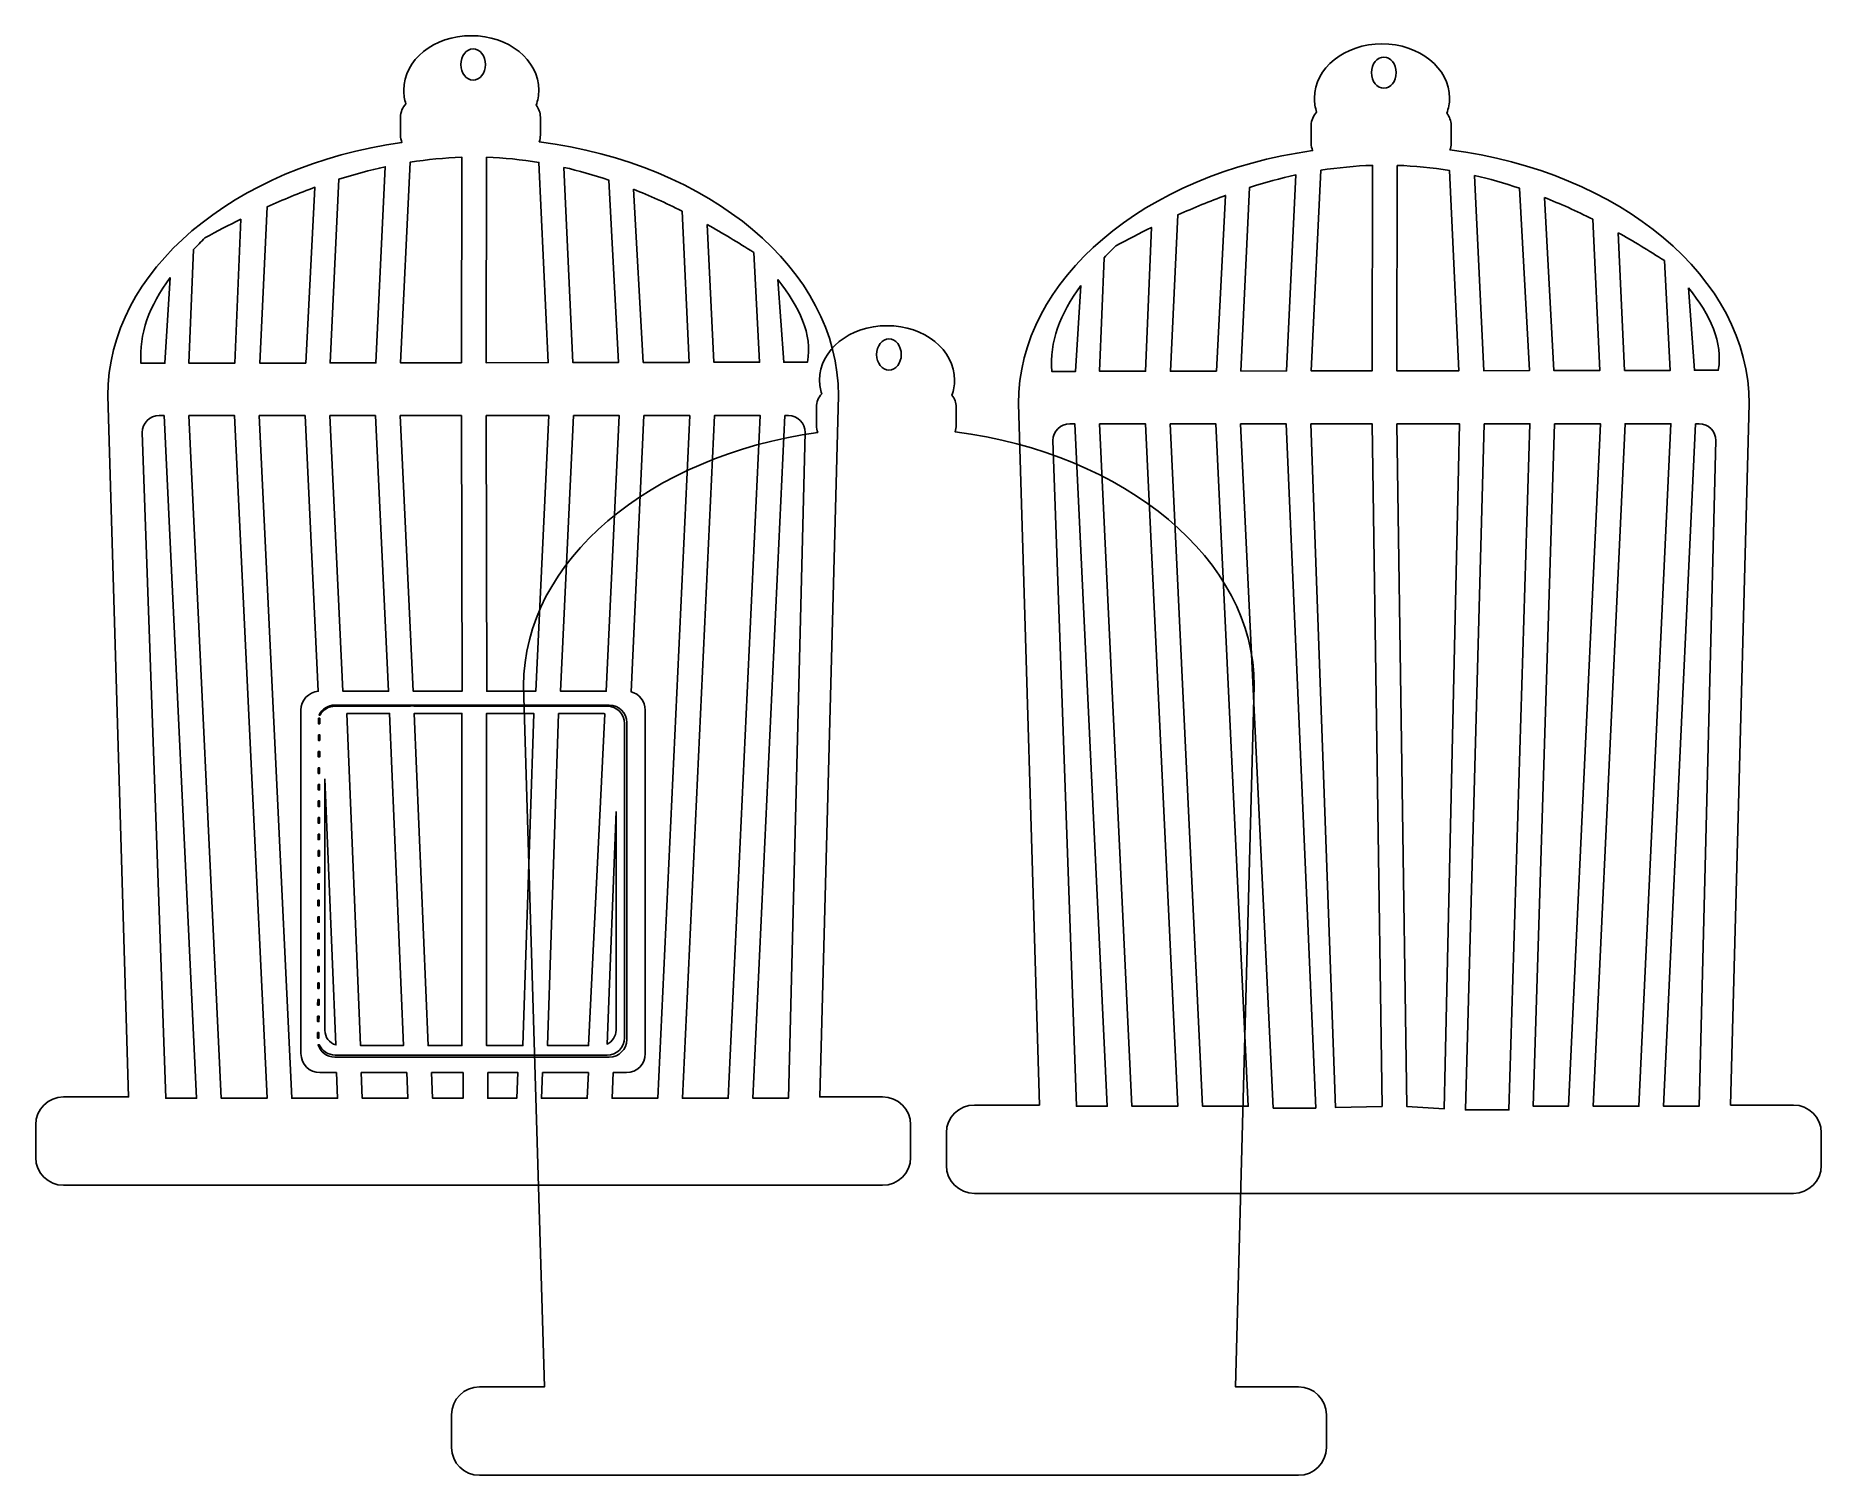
# Model space of a CAD drawing. Header units: centimetres. Extents: x -17.1 to 17.1, y -13.8 to 13.8.
import ezdxf

# ---------------------------------------------------------------- set-up
doc = ezdxf.new("R2010")
doc.units = ezdxf.units.CM
doc.header["$MEASUREMENT"] = 0
doc.layers.add('Layer 1', color=7, linetype='Continuous')

msp = doc.modelspace()

# ---------------------------------------------------------------- linework, layer by layer
at = {"layer": 'Layer 1', "color": 46, "lineweight": 25}
for points, knots in [([(-8.77223, 13.81591), (-9.48756, 13.81591), (-10.06786, 13.34922), (-10.06786, 12.77329), (-10.06786, 12.77329), (-10.06786, 12.68125), (-10.05352, 12.59126), (-10.02569, 12.50623), (-10.02569, 12.50623), (-10.08986, 12.4408), (-10.12904, 12.35087), (-10.12904, 12.25157), (-10.12904, 12.25157), (-10.12904, 12.25157), (-10.12904, 11.90513), (-10.12904, 11.90513), (-10.12904, 11.90513), (-10.12904, 11.85578), (-10.11943, 11.80903), (-10.10175, 11.76622), (-10.10175, 11.76622), (-13.31792, 11.31651), (-15.74565, 9.30977), (-15.74565, 6.9045), (-15.74565, 6.9045), (-15.74565, 6.9045), (-15.34547, -6.55204), (-15.34547, -6.55204), (-15.34547, -6.55204), (-15.34547, -6.55204), (-16.59232, -6.55204), (-16.59232, -6.55204), (-16.59232, -6.55204), (-16.88909, -6.55204), (-17.1281, -6.79106), (-17.1281, -7.08782), (-17.1281, -7.08782), (-17.1281, -7.08782), (-17.1281, -7.7129), (-17.1281, -7.7129), (-17.1281, -7.7129), (-17.1281, -8.00967), (-16.88908, -8.24868), (-16.59232, -8.24868), (-16.59232, -8.24868), (-16.59232, -8.24868), (-0.87938, -8.24868), (-0.87938, -8.24868), (-0.87938, -8.24868), (-0.58262, -8.24868), (-0.3436, -8.00966), (-0.3436, -7.7129), (-0.3436, -7.7129), (-0.3436, -7.7129), (-0.3436, -7.08782), (-0.3436, -7.08782), (-0.3436, -7.08782), (-0.3436, -6.79105), (-0.58262, -6.55204), (-0.87938, -6.55204), (-0.87938, -6.55204), (-0.87938, -6.55204), (-2.08489, -6.55204), (-2.08489, -6.55204), (-2.08489, -6.55204), (-2.08489, -6.55204), (-1.72688, 6.9045), (-1.72688, 6.9045), (-1.72688, 6.9045), (-1.72688, 9.33423), (-4.2036, 11.35727), (-7.46834, 11.77945), (-7.46834, 11.77945), (-7.45396, 11.81861), (-7.44601, 11.86084), (-7.44601, 11.90513), (-7.44601, 11.90513), (-7.44601, 11.90513), (-7.44601, 12.25157), (-7.44601, 12.25157), (-7.44601, 12.25157), (-7.44601, 12.33892), (-7.47684, 12.41891), (-7.52787, 12.48143), (-7.52787, 12.48143), (-7.49451, 12.5739), (-7.47578, 12.6722), (-7.47578, 12.7733), (-7.47578, 12.7733), (-7.47578, 13.34924), (-8.05691, 13.81592), (-8.77224, 13.81592), (-8.77224, 13.81592), (-8.77224, 13.81592), (-8.77223, 13.81591), (-8.77223, 13.81591)], [0, 0, 0, 0, 0.04, 0.04, 0.04, 0.04, 0.08, 0.08, 0.08, 0.08, 0.12, 0.12, 0.12, 0.12, 0.16, 0.16, 0.16, 0.16, 0.2, 0.2, 0.2, 0.2, 0.24, 0.24, 0.24, 0.24, 0.28, 0.28, 0.28, 0.28, 0.32, 0.32, 0.32, 0.32, 0.36, 0.36, 0.36, 0.36, 0.4, 0.4, 0.4, 0.4, 0.44, 0.44, 0.44, 0.44, 0.48, 0.48, 0.48, 0.48, 0.52, 0.52, 0.52, 0.52, 0.56, 0.56, 0.56, 0.56, 0.6, 0.6, 0.6, 0.6, 0.64, 0.64, 0.64, 0.64, 0.68, 0.68, 0.68, 0.68, 0.72, 0.72, 0.72, 0.72, 0.76, 0.76, 0.76, 0.76, 0.8, 0.8, 0.8, 0.8, 0.84, 0.84, 0.84, 0.84, 0.88, 0.88, 0.88, 0.88, 0.92, 0.92, 0.92, 0.92, 1, 1, 1, 1]), ([(-8.73585, 13.56207), (-8.60517, 13.56207), (-8.49938, 13.42746), (-8.49938, 13.26193), (-8.49938, 13.26193), (-8.49938, 13.0964), (-8.60517, 12.96262), (-8.73585, 12.96262), (-8.73585, 12.96262), (-8.86653, 12.96262), (-8.97232, 13.0964), (-8.97232, 13.26193), (-8.97232, 13.26193), (-8.97232, 13.42746), (-8.86653, 13.56207), (-8.73585, 13.56207)], [0, 0, 0, 0, 0.2, 0.2, 0.2, 0.2, 0.4, 0.4, 0.4, 0.4, 0.6, 0.6, 0.6, 0.6, 1, 1, 1, 1]), ([(-8.95578, 11.48261), (-8.9544, 11.48266), (-8.95303, 11.48256), (-8.95165, 11.48261), (-8.95165, 11.48261), (-8.95165, 11.48261), (-8.96157, 7.53866), (-8.96157, 7.53866), (-8.96157, 7.53866), (-8.96157, 7.53866), (-10.12822, 7.53701), (-10.12822, 7.53701), (-10.12822, 7.53701), (-10.12822, 7.53701), (-9.94467, 11.38835), (-9.94467, 11.38835), (-9.94467, 11.38835), (-9.61423, 11.44048), (-9.28488, 11.47235), (-8.95579, 11.48261), (-8.95579, 11.48261), (-8.95579, 11.48261), (-8.95578, 11.48261), (-8.95578, 11.48261)], [0, 0, 0, 0, 0.14285714, 0.14285714, 0.14285714, 0.14285714, 0.28571429, 0.28571429, 0.28571429, 0.28571429, 0.42857143, 0.42857143, 0.42857143, 0.42857143, 0.57142857, 0.57142857, 0.57142857, 0.57142857, 0.71428571, 0.71428571, 0.71428571, 0.71428571, 1, 1, 1, 1]), ([(-8.47871, 11.48261), (-8.14545, 11.47195), (-7.81084, 11.43842), (-7.47412, 11.38256), (-7.47412, 11.38256), (-7.47412, 11.38256), (-7.2947, 7.54114), (-7.2947, 7.54114), (-7.2947, 7.54114), (-7.2947, 7.54114), (-8.48863, 7.53949), (-8.48863, 7.53949), (-8.48863, 7.53949), (-8.48863, 7.53949), (-8.47871, 11.48261), (-8.47871, 11.48261)], [0, 0, 0, 0, 0.2, 0.2, 0.2, 0.2, 0.4, 0.4, 0.4, 0.4, 0.6, 0.6, 0.6, 0.6, 1, 1, 1, 1]), ([(-10.42257, 11.29906), (-10.42257, 11.29906), (-10.60199, 7.53619), (-10.60199, 7.53619), (-10.60199, 7.53619), (-10.60199, 7.53619), (-11.47925, 7.53454), (-11.47925, 7.53454), (-11.47925, 7.53454), (-11.47925, 7.53454), (-11.31306, 11.06094), (-11.31306, 11.06094), (-11.31306, 11.06094), (-11.01365, 11.1558), (-10.71731, 11.23544), (-10.42257, 11.29907), (-10.42257, 11.29907), (-10.42257, 11.29907), (-10.42257, 11.29906), (-10.42257, 11.29906)], [0, 0, 0, 0, 0.16666667, 0.16666667, 0.16666667, 0.16666667, 0.33333333, 0.33333333, 0.33333333, 0.33333333, 0.5, 0.5, 0.5, 0.5, 0.66666667, 0.66666667, 0.66666667, 0.66666667, 1, 1, 1, 1]), ([(-6.99704, 11.28914), (-6.711, 11.22369), (-6.42229, 11.14102), (-6.13053, 11.04192), (-6.13053, 11.04192), (-6.13053, 11.04192), (-5.94449, 7.54363), (-5.94449, 7.54363), (-5.94449, 7.54363), (-5.94449, 7.54363), (-6.82092, 7.54198), (-6.82092, 7.54198), (-6.82092, 7.54198), (-6.82092, 7.54198), (-6.99703, 11.28914), (-6.99703, 11.28914), (-6.99703, 11.28914), (-6.99703, 11.28914), (-6.99704, 11.28914), (-6.99704, 11.28914)], [0, 0, 0, 0, 0.16666667, 0.16666667, 0.16666667, 0.16666667, 0.33333333, 0.33333333, 0.33333333, 0.33333333, 0.5, 0.5, 0.5, 0.5, 0.66666667, 0.66666667, 0.66666667, 0.66666667, 1, 1, 1, 1]), ([(-11.77112, 10.90549), (-11.77112, 10.90549), (-11.94889, 7.53371), (-11.94889, 7.53371), (-11.94889, 7.53371), (-11.94889, 7.53371), (-12.83111, 7.53206), (-12.83111, 7.53206), (-12.83111, 7.53206), (-12.83111, 7.53206), (-12.6889, 10.53012), (-12.6889, 10.53012), (-12.6889, 10.53012), (-12.37876, 10.66974), (-12.07324, 10.7954), (-11.77113, 10.9055), (-11.77113, 10.9055), (-11.77113, 10.9055), (-11.77112, 10.90549), (-11.77112, 10.90549)], [0, 0, 0, 0, 0.16666667, 0.16666667, 0.16666667, 0.16666667, 0.33333333, 0.33333333, 0.33333333, 0.33333333, 0.5, 0.5, 0.5, 0.5, 0.66666667, 0.66666667, 0.66666667, 0.66666667, 1, 1, 1, 1]), ([(-5.65676, 10.86746), (-5.35179, 10.74615), (-5.04256, 10.60613), (-4.72824, 10.44743), (-4.72824, 10.44743), (-4.72824, 10.44743), (-4.59016, 7.54611), (-4.59016, 7.54611), (-4.59016, 7.54611), (-4.59016, 7.54611), (-5.47238, 7.54446), (-5.47238, 7.54446), (-5.47238, 7.54446), (-5.47238, 7.54446), (-5.65676, 10.86746), (-5.65676, 10.86746)], [0, 0, 0, 0, 0.2, 0.2, 0.2, 0.2, 0.4, 0.4, 0.4, 0.4, 0.6, 0.6, 0.6, 0.6, 1, 1, 1, 1]), ([(-13.19491, 10.29199), (-13.19491, 10.29199), (-13.30736, 7.53123), (-13.30736, 7.53123), (-13.30736, 7.53123), (-13.30736, 7.53123), (-14.18875, 7.52958), (-14.18875, 7.52958), (-14.18875, 7.52958), (-14.18875, 7.52958), (-14.10111, 9.70991), (-14.10111, 9.70991), (-14.10111, 9.70991), (-14.03085, 9.78511), (-13.95706, 9.86105), (-13.88035, 9.93729), (-13.88035, 9.93729), (-13.64894, 10.06265), (-13.42062, 10.181), (-13.19491, 10.292), (-13.19491, 10.292), (-13.19491, 10.292), (-13.19491, 10.29199), (-13.19491, 10.29199)], [0, 0, 0, 0, 0.14285714, 0.14285714, 0.14285714, 0.14285714, 0.28571429, 0.28571429, 0.28571429, 0.28571429, 0.42857143, 0.42857143, 0.42857143, 0.42857143, 0.57142857, 0.57142857, 0.57142857, 0.57142857, 0.71428571, 0.71428571, 0.71428571, 0.71428571, 1, 1, 1, 1]), ([(-4.24372, 10.19029), (-3.95166, 10.02766), (-3.6549, 9.84876), (-3.3524, 9.65368), (-3.3524, 9.65368), (-3.3524, 9.65368), (-3.24078, 7.54859), (-3.24078, 7.54859), (-3.24078, 7.54859), (-3.24078, 7.54859), (-4.11721, 7.54694), (-4.11721, 7.54694), (-4.11721, 7.54694), (-4.11721, 7.54694), (-4.24372, 10.19029), (-4.24372, 10.19029)], [0, 0, 0, 0, 0.2, 0.2, 0.2, 0.2, 0.4, 0.4, 0.4, 0.4, 0.6, 0.6, 0.6, 0.6, 1, 1, 1, 1]), ([(-14.54759, 9.17661), (-14.54759, 9.17661), (-14.64929, 7.52875), (-14.64929, 7.52875), (-14.64929, 7.52875), (-14.64929, 7.52875), (-15.10818, 7.52792), (-15.10818, 7.52792), (-15.10818, 7.52792), (-15.15095, 8.09447), (-14.94788, 8.62971), (-14.54759, 9.1766), (-14.54759, 9.1766), (-14.54759, 9.1766), (-14.54759, 9.17661), (-14.54759, 9.17661)], [0, 0, 0, 0, 0.2, 0.2, 0.2, 0.2, 0.4, 0.4, 0.4, 0.4, 0.6, 0.6, 0.6, 0.6, 1, 1, 1, 1]), ([(-2.88856, 9.13444), (-2.47516, 8.60583), (-2.22721, 8.09114), (-2.31888, 7.55025), (-2.31888, 7.55025), (-2.31888, 7.55025), (-2.77694, 7.54942), (-2.77694, 7.54942), (-2.77694, 7.54942), (-2.77694, 7.54942), (-2.88856, 9.13444), (-2.88856, 9.13444)], [0, 0, 0, 0, 0.25, 0.25, 0.25, 0.25, 0.5, 0.5, 0.5, 0.5, 1, 1, 1, 1]), ([(-14.76091, 6.52333), (-14.76091, 6.52333), (-14.665, 6.52333), (-14.665, 6.52333), (-14.665, 6.52333), (-14.665, 6.52333), (-14.04158, -6.57685), (-14.04158, -6.57685), (-14.04158, -6.57685), (-14.04158, -6.57685), (-14.63441, -6.57685), (-14.63441, -6.57685), (-14.63441, -6.57685), (-14.63441, -6.57685), (-15.08503, 6.19922), (-15.08503, 6.19922), (-15.08503, 6.19922), (-15.08503, 6.37868), (-14.94037, 6.52333), (-14.76092, 6.52333), (-14.76092, 6.52333), (-14.76092, 6.52333), (-14.76091, 6.52333), (-14.76091, 6.52333)], [0, 0, 0, 0, 0.14285714, 0.14285714, 0.14285714, 0.14285714, 0.28571429, 0.28571429, 0.28571429, 0.28571429, 0.42857143, 0.42857143, 0.42857143, 0.42857143, 0.57142857, 0.57142857, 0.57142857, 0.57142857, 0.71428571, 0.71428571, 0.71428571, 0.71428571, 1, 1, 1, 1]), ([(-14.19205, 6.52333), (-14.19205, 6.52333), (-13.31148, 6.52333), (-13.31148, 6.52333), (-13.31148, 6.52333), (-13.31148, 6.52333), (-12.68888, -6.57685), (-12.68888, -6.57685), (-12.68888, -6.57685), (-12.68888, -6.57685), (-13.56862, -6.57685), (-13.56862, -6.57685), (-13.56862, -6.57685), (-13.56862, -6.57685), (-14.19204, 6.52333), (-14.19204, 6.52333), (-14.19204, 6.52333), (-14.19204, 6.52333), (-14.19205, 6.52333), (-14.19205, 6.52333)], [0, 0, 0, 0, 0.16666667, 0.16666667, 0.16666667, 0.16666667, 0.33333333, 0.33333333, 0.33333333, 0.33333333, 0.5, 0.5, 0.5, 0.5, 0.66666667, 0.66666667, 0.66666667, 0.66666667, 1, 1, 1, 1]), ([(-12.83854, 6.52333), (-12.83854, 6.52333), (-11.95963, 6.52333), (-11.95963, 6.52333), (-11.95963, 6.52333), (-11.95963, 6.52333), (-11.70828, 1.23249), (-11.70828, 1.23249), (-11.70828, 1.23249), (-11.89409, 1.21619), (-12.03901, 1.06135), (-12.03901, 0.87117), (-12.03901, 0.87117), (-12.03901, 0.87117), (-12.03901, -5.72192), (-12.03901, -5.72192), (-12.03901, -5.72192), (-12.03901, -5.92303), (-11.87632, -6.08489), (-11.67521, -6.0849), (-11.67521, -6.0849), (-11.67521, -6.0849), (-11.36019, -6.0849), (-11.36019, -6.0849), (-11.36019, -6.0849), (-11.36019, -6.0849), (-11.33704, -6.57686), (-11.33704, -6.57686), (-11.33704, -6.57686), (-11.33704, -6.57686), (-12.21513, -6.57686), (-12.21513, -6.57686), (-12.21513, -6.57686), (-12.21513, -6.57686), (-12.83855, 6.52332), (-12.83855, 6.52332), (-12.83855, 6.52332), (-12.83855, 6.52332), (-12.83854, 6.52333), (-12.83854, 6.52333)], [0, 0, 0, 0, 0.09090909, 0.09090909, 0.09090909, 0.09090909, 0.18181818, 0.18181818, 0.18181818, 0.18181818, 0.27272727, 0.27272727, 0.27272727, 0.27272727, 0.36363636, 0.36363636, 0.36363636, 0.36363636, 0.45454545, 0.45454545, 0.45454545, 0.45454545, 0.54545455, 0.54545455, 0.54545455, 0.54545455, 0.63636364, 0.63636364, 0.63636364, 0.63636364, 0.72727273, 0.72727273, 0.72727273, 0.72727273, 0.81818182, 0.81818182, 0.81818182, 0.81818182, 1, 1, 1, 1]), ([(-11.48669, 6.52333), (-11.48669, 6.52333), (-10.61026, 6.52333), (-10.61026, 6.52333), (-10.61026, 6.52333), (-10.61026, 6.52333), (-10.35891, 1.23414), (-10.35891, 1.23414), (-10.35891, 1.23414), (-10.35891, 1.23414), (-11.23534, 1.23414), (-11.23534, 1.23414), (-11.23534, 1.23414), (-11.23534, 1.23414), (-11.48669, 6.52333), (-11.48669, 6.52333)], [0, 0, 0, 0, 0.2, 0.2, 0.2, 0.2, 0.4, 0.4, 0.4, 0.4, 0.6, 0.6, 0.6, 0.6, 1, 1, 1, 1]), ([(-10.13566, 6.52333), (-10.13566, 6.52333), (-8.96157, 6.52333), (-8.96157, 6.52333), (-8.96157, 6.52333), (-8.96157, 6.52333), (-8.94834, 1.23414), (-8.94834, 1.23414), (-8.94834, 1.23414), (-8.94834, 1.23414), (-9.8843, 1.23414), (-9.8843, 1.23414), (-9.8843, 1.23414), (-9.8843, 1.23414), (-10.13565, 6.52333), (-10.13565, 6.52333), (-10.13565, 6.52333), (-10.13565, 6.52333), (-10.13566, 6.52333), (-10.13566, 6.52333)], [0, 0, 0, 0, 0.16666667, 0.16666667, 0.16666667, 0.16666667, 0.33333333, 0.33333333, 0.33333333, 0.33333333, 0.5, 0.5, 0.5, 0.5, 0.66666667, 0.66666667, 0.66666667, 0.66666667, 1, 1, 1, 1]), ([(-8.48863, 6.52333), (-8.48863, 6.52333), (-7.28643, 6.52333), (-7.28643, 6.52333), (-7.28643, 6.52333), (-7.28643, 6.52333), (-7.53365, 1.23414), (-7.53365, 1.23414), (-7.53365, 1.23414), (-7.53365, 1.23414), (-8.4754, 1.23414), (-8.4754, 1.23414), (-8.4754, 1.23414), (-8.4754, 1.23414), (-8.48863, 6.52333), (-8.48863, 6.52333)], [0, 0, 0, 0, 0.2, 0.2, 0.2, 0.2, 0.4, 0.4, 0.4, 0.4, 0.6, 0.6, 0.6, 0.6, 1, 1, 1, 1]), ([(-6.81266, 6.52333), (-6.81266, 6.52333), (-5.93292, 6.52333), (-5.93292, 6.52333), (-5.93292, 6.52333), (-5.93292, 6.52333), (-6.18097, 1.23414), (-6.18097, 1.23414), (-6.18097, 1.23414), (-6.18097, 1.23414), (-7.05988, 1.23414), (-7.05988, 1.23414), (-7.05988, 1.23414), (-7.05988, 1.23414), (-6.81266, 6.52333), (-6.81266, 6.52333)], [0, 0, 0, 0, 0.2, 0.2, 0.2, 0.2, 0.4, 0.4, 0.4, 0.4, 0.6, 0.6, 0.6, 0.6, 1, 1, 1, 1]), ([(-5.45998, 6.52333), (-5.45998, 6.52333), (-4.58107, 6.52333), (-4.58107, 6.52333), (-4.58107, 6.52333), (-4.58107, 6.52333), (-5.19374, -6.57685), (-5.19374, -6.57685), (-5.19374, -6.57685), (-5.19374, -6.57685), (-6.07183, -6.57685), (-6.07183, -6.57685), (-6.07183, -6.57685), (-6.07183, -6.57685), (-6.04868, -6.08489), (-6.04868, -6.08489), (-6.04868, -6.08489), (-6.04868, -6.08489), (-5.7965, -6.08489), (-5.7965, -6.08489), (-5.7965, -6.08489), (-5.59539, -6.08489), (-5.43352, -5.92303), (-5.43352, -5.72191), (-5.43352, -5.72191), (-5.43352, -5.72191), (-5.43352, 0.87118), (-5.43352, 0.87118), (-5.43352, 0.87118), (-5.43352, 1.04147), (-5.54953, 1.18299), (-5.7072, 1.22258), (-5.7072, 1.22258), (-5.7072, 1.22258), (-5.45998, 6.52334), (-5.45998, 6.52334), (-5.45998, 6.52334), (-5.45998, 6.52334), (-5.45998, 6.52333), (-5.45998, 6.52333)], [0, 0, 0, 0, 0.09090909, 0.09090909, 0.09090909, 0.09090909, 0.18181818, 0.18181818, 0.18181818, 0.18181818, 0.27272727, 0.27272727, 0.27272727, 0.27272727, 0.36363636, 0.36363636, 0.36363636, 0.36363636, 0.45454545, 0.45454545, 0.45454545, 0.45454545, 0.54545455, 0.54545455, 0.54545455, 0.54545455, 0.63636364, 0.63636364, 0.63636364, 0.63636364, 0.72727273, 0.72727273, 0.72727273, 0.72727273, 0.81818182, 0.81818182, 0.81818182, 0.81818182, 1, 1, 1, 1]), ([(-4.10812, 6.52333), (-4.10812, 6.52333), (-3.22921, 6.52333), (-3.22921, 6.52333), (-3.22921, 6.52333), (-3.22921, 6.52333), (-3.84189, -6.57685), (-3.84189, -6.57685), (-3.84189, -6.57685), (-3.84189, -6.57685), (-4.71998, -6.57685), (-4.71998, -6.57685), (-4.71998, -6.57685), (-4.71998, -6.57685), (-4.10813, 6.52333), (-4.10813, 6.52333), (-4.10813, 6.52333), (-4.10813, 6.52333), (-4.10812, 6.52333), (-4.10812, 6.52333)], [0, 0, 0, 0, 0.16666667, 0.16666667, 0.16666667, 0.16666667, 0.33333333, 0.33333333, 0.33333333, 0.33333333, 0.5, 0.5, 0.5, 0.5, 0.66666667, 0.66666667, 0.66666667, 0.66666667, 1, 1, 1, 1]), ([(-2.75627, 6.52333), (-2.75627, 6.52333), (-2.68765, 6.52333), (-2.68765, 6.52333), (-2.68765, 6.52333), (-2.50819, 6.52333), (-2.36436, 6.37867), (-2.36436, 6.19922), (-2.36436, 6.19922), (-2.36436, 6.19922), (-2.68765, -6.57685), (-2.68765, -6.57685), (-2.68765, -6.57685), (-2.68765, -6.57685), (-3.36895, -6.57685), (-3.36895, -6.57685), (-3.36895, -6.57685), (-3.36895, -6.57685), (-2.75627, 6.52333), (-2.75627, 6.52333)], [0, 0, 0, 0, 0.16666667, 0.16666667, 0.16666667, 0.16666667, 0.33333333, 0.33333333, 0.33333333, 0.33333333, 0.5, 0.5, 0.5, 0.5, 0.66666667, 0.66666667, 0.66666667, 0.66666667, 1, 1, 1, 1]), ([(-11.38995, 0.96791), (-11.38995, 0.96791), (-6.12474, 0.96791), (-6.12474, 0.96791), (-6.12474, 0.96791), (-5.93911, 0.96791), (-5.78905, 0.81785), (-5.78905, 0.63222), (-5.78905, 0.63222), (-5.78905, 0.63222), (-5.78905, -5.4532), (-5.78905, -5.4532), (-5.78905, -5.4532), (-5.78905, -5.63883), (-5.93911, -5.78806), (-6.12474, -5.78806), (-6.12474, -5.78806), (-6.12474, -5.78806), (-11.38995, -5.78806), (-11.38995, -5.78806), (-11.38995, -5.78806), (-11.54196, -5.78806), (-11.66952, -5.68812), (-11.71076, -5.54993), (-11.71076, -5.54993), (-11.707, -5.55021), (-11.70301, -5.55076), (-11.69918, -5.55076), (-11.69918, -5.55076), (-11.69514, -5.55076), (-11.69156, -5.55024), (-11.6876, -5.54993), (-11.6876, -5.54993), (-11.63653, -5.66735), (-11.51997, -5.74919), (-11.38333, -5.74919), (-11.38333, -5.74919), (-11.38333, -5.74919), (-6.16608, -5.74919), (-6.16608, -5.74919), (-6.16608, -5.74919), (-5.98213, -5.74919), (-5.8337, -5.60075), (-5.8337, -5.41681), (-5.8337, -5.41681), (-5.8337, -5.41681), (-5.8337, 0.61321), (-5.8337, 0.61321), (-5.8337, 0.61321), (-5.8337, 0.79716), (-5.98214, 0.94559), (-6.16608, 0.94559), (-6.16608, 0.94559), (-6.16608, 0.94559), (-9.8719, 0.94559), (-9.8719, 0.94559), (-9.8719, 0.94559), (-9.8719, 0.94559), (-9.8719, 0.95055), (-9.8719, 0.95055), (-9.8719, 0.95055), (-9.8719, 0.95055), (-9.93639, 0.94559), (-9.93639, 0.94559), (-9.93639, 0.94559), (-9.93639, 0.94559), (-11.38333, 0.94559), (-11.38333, 0.94559), (-11.38333, 0.94559), (-11.50806, 0.94559), (-11.61595, 0.87727), (-11.67272, 0.77609), (-11.67272, 0.77609), (-11.679, 0.77722), (-11.6852, 0.77742), (-11.69174, 0.77774), (-11.69174, 0.77774), (-11.63785, 0.89036), (-11.52344, 0.96791), (-11.38995, 0.96791)], [0, 0, 0, 0, 0.04761905, 0.04761905, 0.04761905, 0.04761905, 0.0952381, 0.0952381, 0.0952381, 0.0952381, 0.14285714, 0.14285714, 0.14285714, 0.14285714, 0.19047619, 0.19047619, 0.19047619, 0.19047619, 0.23809524, 0.23809524, 0.23809524, 0.23809524, 0.28571429, 0.28571429, 0.28571429, 0.28571429, 0.33333333, 0.33333333, 0.33333333, 0.33333333, 0.38095238, 0.38095238, 0.38095238, 0.38095238, 0.42857143, 0.42857143, 0.42857143, 0.42857143, 0.47619048, 0.47619048, 0.47619048, 0.47619048, 0.52380952, 0.52380952, 0.52380952, 0.52380952, 0.57142857, 0.57142857, 0.57142857, 0.57142857, 0.61904762, 0.61904762, 0.61904762, 0.61904762, 0.66666667, 0.66666667, 0.66666667, 0.66666667, 0.71428571, 0.71428571, 0.71428571, 0.71428571, 0.76190476, 0.76190476, 0.76190476, 0.76190476, 0.80952381, 0.80952381, 0.80952381, 0.80952381, 0.85714286, 0.85714286, 0.85714286, 0.85714286, 0.9047619, 0.9047619, 0.9047619, 0.9047619, 1, 1, 1, 1]), ([(-11.70497, 0.7149), (-11.70497, 0.7149), (-11.67851, 0.7149), (-11.67851, 0.7149), (-11.67851, 0.7149), (-11.67851, 0.7149), (-11.67851, 0.60907), (-11.67851, 0.60907), (-11.67851, 0.60907), (-11.67851, 0.60907), (-11.70497, 0.60907), (-11.70497, 0.60907), (-11.70497, 0.60907), (-11.70497, 0.60907), (-11.70497, 0.7149), (-11.70497, 0.7149)], [0, 0, 0, 0, 0.2, 0.2, 0.2, 0.2, 0.4, 0.4, 0.4, 0.4, 0.6, 0.6, 0.6, 0.6, 1, 1, 1, 1]), ([(-11.16092, 0.80916), (-11.16092, 0.80916), (-10.33823, 0.80916), (-10.33823, 0.80916), (-10.33823, 0.80916), (-10.33823, 0.80916), (-10.07282, -5.56564), (-10.07282, -5.56564), (-10.07282, -5.56564), (-10.07282, -5.56564), (-10.89468, -5.56564), (-10.89468, -5.56564), (-10.89468, -5.56564), (-10.89468, -5.56564), (-11.16092, 0.80916), (-11.16092, 0.80916)], [0, 0, 0, 0, 0.2, 0.2, 0.2, 0.2, 0.4, 0.4, 0.4, 0.4, 0.6, 0.6, 0.6, 0.6, 1, 1, 1, 1]), ([(-9.86612, 0.80916), (-9.86612, 0.80916), (-8.95, 0.80916), (-8.95, 0.80916), (-8.95, 0.80916), (-8.95, 0.80916), (-8.95083, -5.56564), (-8.95083, -5.56564), (-8.95083, -5.56564), (-8.95083, -5.56564), (-9.59989, -5.56564), (-9.59989, -5.56564), (-9.59989, -5.56564), (-9.59989, -5.56564), (-9.86613, 0.80916), (-9.86613, 0.80916), (-9.86613, 0.80916), (-9.86613, 0.80916), (-9.86612, 0.80916), (-9.86612, 0.80916)], [0, 0, 0, 0, 0.16666667, 0.16666667, 0.16666667, 0.16666667, 0.33333333, 0.33333333, 0.33333333, 0.33333333, 0.5, 0.5, 0.5, 0.5, 0.66666667, 0.66666667, 0.66666667, 0.66666667, 1, 1, 1, 1]), ([(-8.47788, 0.80916), (-8.47788, 0.80916), (-7.57334, 0.80916), (-7.57334, 0.80916), (-7.57334, 0.80916), (-7.57334, 0.80916), (-7.78005, -5.56564), (-7.78005, -5.56564), (-7.78005, -5.56564), (-7.78005, -5.56564), (-8.47872, -5.56564), (-8.47872, -5.56564), (-8.47872, -5.56564), (-8.47872, -5.56564), (-8.47789, 0.80916), (-8.47789, 0.80916), (-8.47789, 0.80916), (-8.47789, 0.80916), (-8.47788, 0.80916), (-8.47788, 0.80916)], [0, 0, 0, 0, 0.16666667, 0.16666667, 0.16666667, 0.16666667, 0.33333333, 0.33333333, 0.33333333, 0.33333333, 0.5, 0.5, 0.5, 0.5, 0.66666667, 0.66666667, 0.66666667, 0.66666667, 1, 1, 1, 1]), ([(-7.10122, 0.80916), (-7.10122, 0.80916), (-6.28928, 0.80916), (-6.28928, 0.80916), (-6.28928, 0.80916), (-6.26265, 0.80916), (-6.23689, 0.80581), (-6.21238, 0.79924), (-6.21238, 0.79924), (-6.21238, 0.79924), (-6.52079, -5.56564), (-6.52079, -5.56564), (-6.52079, -5.56564), (-6.52079, -5.56564), (-7.30793, -5.56564), (-7.30793, -5.56564), (-7.30793, -5.56564), (-7.30793, -5.56564), (-7.10122, 0.80916), (-7.10122, 0.80916)], [0, 0, 0, 0, 0.16666667, 0.16666667, 0.16666667, 0.16666667, 0.33333333, 0.33333333, 0.33333333, 0.33333333, 0.5, 0.5, 0.5, 0.5, 0.66666667, 0.66666667, 0.66666667, 0.66666667, 1, 1, 1, 1]), ([(-11.7058, 0.3974), (-11.7058, 0.3974), (-11.67934, 0.3974), (-11.67934, 0.3974), (-11.67934, 0.3974), (-11.67934, 0.3974), (-11.67934, 0.29157), (-11.67934, 0.29157), (-11.67934, 0.29157), (-11.67934, 0.29157), (-11.7058, 0.29157), (-11.7058, 0.29157), (-11.7058, 0.29157), (-11.7058, 0.29157), (-11.7058, 0.3974), (-11.7058, 0.3974)], [0, 0, 0, 0, 0.2, 0.2, 0.2, 0.2, 0.4, 0.4, 0.4, 0.4, 0.6, 0.6, 0.6, 0.6, 1, 1, 1, 1]), ([(-11.70662, 0.0799), (-11.70662, 0.0799), (-11.68016, 0.0799), (-11.68016, 0.0799), (-11.68016, 0.0799), (-11.68016, 0.0799), (-11.68016, -0.02593), (-11.68016, -0.02593), (-11.68016, -0.02593), (-11.68016, -0.02593), (-11.70662, -0.02593), (-11.70662, -0.02593), (-11.70662, -0.02593), (-11.70662, -0.02593), (-11.70662, 0.0799), (-11.70662, 0.0799)], [0, 0, 0, 0, 0.2, 0.2, 0.2, 0.2, 0.4, 0.4, 0.4, 0.4, 0.6, 0.6, 0.6, 0.6, 1, 1, 1, 1]), ([(-11.70745, -0.2376), (-11.70745, -0.2376), (-11.68099, -0.2376), (-11.68099, -0.2376), (-11.68099, -0.2376), (-11.68099, -0.2376), (-11.68099, -0.34343), (-11.68099, -0.34343), (-11.68099, -0.34343), (-11.68099, -0.34343), (-11.70745, -0.34343), (-11.70745, -0.34343), (-11.70745, -0.34343), (-11.70745, -0.34343), (-11.70745, -0.2376), (-11.70745, -0.2376)], [0, 0, 0, 0, 0.2, 0.2, 0.2, 0.2, 0.4, 0.4, 0.4, 0.4, 0.6, 0.6, 0.6, 0.6, 1, 1, 1, 1]), ([(-11.70827, -0.5551), (-11.70827, -0.5551), (-11.68181, -0.5551), (-11.68181, -0.5551), (-11.68181, -0.5551), (-11.68181, -0.5551), (-11.68181, -0.66093), (-11.68181, -0.66093), (-11.68181, -0.66093), (-11.68181, -0.66093), (-11.70827, -0.66093), (-11.70827, -0.66093), (-11.70827, -0.66093), (-11.70827, -0.66093), (-11.70827, -0.5551), (-11.70827, -0.5551)], [0, 0, 0, 0, 0.2, 0.2, 0.2, 0.2, 0.4, 0.4, 0.4, 0.4, 0.6, 0.6, 0.6, 0.6, 1, 1, 1, 1]), ([(-11.58094, -0.45009), (-11.58094, -0.45009), (-11.36845, -5.55407), (-11.36845, -5.55407), (-11.36845, -5.55407), (-11.49137, -5.51873), (-11.58094, -5.40584), (-11.58094, -5.2713), (-11.58094, -5.2713), (-11.58094, -5.2713), (-11.58094, -0.4501), (-11.58094, -0.4501), (-11.58094, -0.4501), (-11.58094, -0.4501), (-11.58094, -0.45009), (-11.58094, -0.45009)], [0, 0, 0, 0, 0.2, 0.2, 0.2, 0.2, 0.4, 0.4, 0.4, 0.4, 0.6, 0.6, 0.6, 0.6, 1, 1, 1, 1]), ([(-11.7091, -0.8726), (-11.7091, -0.8726), (-11.68264, -0.8726), (-11.68264, -0.8726), (-11.68264, -0.8726), (-11.68264, -0.8726), (-11.68264, -0.97843), (-11.68264, -0.97843), (-11.68264, -0.97843), (-11.68264, -0.97843), (-11.7091, -0.97843), (-11.7091, -0.97843), (-11.7091, -0.97843), (-11.7091, -0.97843), (-11.7091, -0.8726), (-11.7091, -0.8726)], [0, 0, 0, 0, 0.2, 0.2, 0.2, 0.2, 0.4, 0.4, 0.4, 0.4, 0.6, 0.6, 0.6, 0.6, 1, 1, 1, 1]), ([(-11.70993, -1.1901), (-11.70993, -1.1901), (-11.68347, -1.1901), (-11.68347, -1.1901), (-11.68347, -1.1901), (-11.68347, -1.1901), (-11.68347, -1.29593), (-11.68347, -1.29593), (-11.68347, -1.29593), (-11.68347, -1.29593), (-11.70993, -1.29593), (-11.70993, -1.29593), (-11.70993, -1.29593), (-11.70993, -1.29593), (-11.70993, -1.1901), (-11.70993, -1.1901)], [0, 0, 0, 0, 0.2, 0.2, 0.2, 0.2, 0.4, 0.4, 0.4, 0.4, 0.6, 0.6, 0.6, 0.6, 1, 1, 1, 1]), ([(-5.99493, -1.07269), (-5.99493, -1.07269), (-5.99493, -5.2713), (-5.99493, -5.2713), (-5.99493, -5.2713), (-5.99493, -5.39024), (-6.06494, -5.49187), (-6.16608, -5.53836), (-6.16608, -5.53836), (-6.16608, -5.53836), (-5.99493, -1.07269), (-5.99493, -1.07269)], [0, 0, 0, 0, 0.25, 0.25, 0.25, 0.25, 0.5, 0.5, 0.5, 0.5, 1, 1, 1, 1]), ([(-11.71075, -1.5076), (-11.71075, -1.5076), (-11.68429, -1.5076), (-11.68429, -1.5076), (-11.68429, -1.5076), (-11.68429, -1.5076), (-11.68429, -1.61343), (-11.68429, -1.61343), (-11.68429, -1.61343), (-11.68429, -1.61343), (-11.71075, -1.61343), (-11.71075, -1.61343), (-11.71075, -1.61343), (-11.71075, -1.61343), (-11.71075, -1.5076), (-11.71075, -1.5076)], [0, 0, 0, 0, 0.2, 0.2, 0.2, 0.2, 0.4, 0.4, 0.4, 0.4, 0.6, 0.6, 0.6, 0.6, 1, 1, 1, 1]), ([(-11.71158, -1.8251), (-11.71158, -1.8251), (-11.68512, -1.8251), (-11.68512, -1.8251), (-11.68512, -1.8251), (-11.68512, -1.8251), (-11.68512, -1.93093), (-11.68512, -1.93093), (-11.68512, -1.93093), (-11.68512, -1.93093), (-11.71158, -1.93093), (-11.71158, -1.93093), (-11.71158, -1.93093), (-11.71158, -1.93093), (-11.71158, -1.8251), (-11.71158, -1.8251)], [0, 0, 0, 0, 0.2, 0.2, 0.2, 0.2, 0.4, 0.4, 0.4, 0.4, 0.6, 0.6, 0.6, 0.6, 1, 1, 1, 1]), ([(-11.7124, -2.1426), (-11.7124, -2.1426), (-11.68594, -2.1426), (-11.68594, -2.1426), (-11.68594, -2.1426), (-11.68594, -2.1426), (-11.68594, -2.24843), (-11.68594, -2.24843), (-11.68594, -2.24843), (-11.68594, -2.24843), (-11.7124, -2.24843), (-11.7124, -2.24843), (-11.7124, -2.24843), (-11.7124, -2.24843), (-11.7124, -2.1426), (-11.7124, -2.1426)], [0, 0, 0, 0, 0.2, 0.2, 0.2, 0.2, 0.4, 0.4, 0.4, 0.4, 0.6, 0.6, 0.6, 0.6, 1, 1, 1, 1]), ([(-11.71323, -2.4601), (-11.71323, -2.4601), (-11.68677, -2.4601), (-11.68677, -2.4601), (-11.68677, -2.4601), (-11.68677, -2.4601), (-11.68677, -2.56593), (-11.68677, -2.56593), (-11.68677, -2.56593), (-11.68677, -2.56593), (-11.71323, -2.56593), (-11.71323, -2.56593), (-11.71323, -2.56593), (-11.71323, -2.56593), (-11.71323, -2.4601), (-11.71323, -2.4601)], [0, 0, 0, 0, 0.2, 0.2, 0.2, 0.2, 0.4, 0.4, 0.4, 0.4, 0.6, 0.6, 0.6, 0.6, 1, 1, 1, 1]), ([(-11.71405, -2.7776), (-11.71405, -2.7776), (-11.68759, -2.7776), (-11.68759, -2.7776), (-11.68759, -2.7776), (-11.68759, -2.7776), (-11.68759, -2.88343), (-11.68759, -2.88343), (-11.68759, -2.88343), (-11.68759, -2.88343), (-11.71405, -2.88343), (-11.71405, -2.88343), (-11.71405, -2.88343), (-11.71405, -2.88343), (-11.71405, -2.7776), (-11.71405, -2.7776)], [0, 0, 0, 0, 0.2, 0.2, 0.2, 0.2, 0.4, 0.4, 0.4, 0.4, 0.6, 0.6, 0.6, 0.6, 1, 1, 1, 1]), ([(-11.71488, -3.4126), (-11.71488, -3.4126), (-11.68842, -3.4126), (-11.68842, -3.4126), (-11.68842, -3.4126), (-11.68842, -3.4126), (-11.68925, -3.51843), (-11.68925, -3.51843), (-11.68925, -3.51843), (-11.68925, -3.51843), (-11.71571, -3.51843), (-11.71571, -3.51843), (-11.71571, -3.51843), (-11.71571, -3.51843), (-11.71488, -3.4126), (-11.71488, -3.4126)], [0, 0, 0, 0, 0.2, 0.2, 0.2, 0.2, 0.4, 0.4, 0.4, 0.4, 0.6, 0.6, 0.6, 0.6, 1, 1, 1, 1]), ([(-11.71405, -3.0951), (-11.71405, -3.0951), (-11.68759, -3.0951), (-11.68759, -3.0951), (-11.68759, -3.0951), (-11.68759, -3.0951), (-11.68842, -3.20093), (-11.68842, -3.20093), (-11.68842, -3.20093), (-11.68842, -3.20093), (-11.71488, -3.20093), (-11.71488, -3.20093), (-11.71488, -3.20093), (-11.71488, -3.20093), (-11.71405, -3.0951), (-11.71405, -3.0951)], [0, 0, 0, 0, 0.2, 0.2, 0.2, 0.2, 0.4, 0.4, 0.4, 0.4, 0.6, 0.6, 0.6, 0.6, 1, 1, 1, 1]), ([(-11.7157, -3.7301), (-11.7157, -3.7301), (-11.68924, -3.7301), (-11.68924, -3.7301), (-11.68924, -3.7301), (-11.68924, -3.7301), (-11.69007, -3.83593), (-11.69007, -3.83593), (-11.69007, -3.83593), (-11.69007, -3.83593), (-11.71653, -3.83593), (-11.71653, -3.83593), (-11.71653, -3.83593), (-11.71653, -3.83593), (-11.7157, -3.7301), (-11.7157, -3.7301)], [0, 0, 0, 0, 0.2, 0.2, 0.2, 0.2, 0.4, 0.4, 0.4, 0.4, 0.6, 0.6, 0.6, 0.6, 1, 1, 1, 1]), ([(-11.71653, -4.0476), (-11.71653, -4.0476), (-11.69007, -4.0476), (-11.69007, -4.0476), (-11.69007, -4.0476), (-11.69007, -4.0476), (-11.6909, -4.15343), (-11.6909, -4.15343), (-11.6909, -4.15343), (-11.6909, -4.15343), (-11.71736, -4.15343), (-11.71736, -4.15343), (-11.71736, -4.15343), (-11.71736, -4.15343), (-11.71653, -4.0476), (-11.71653, -4.0476)], [0, 0, 0, 0, 0.2, 0.2, 0.2, 0.2, 0.4, 0.4, 0.4, 0.4, 0.6, 0.6, 0.6, 0.6, 1, 1, 1, 1]), ([(-11.71736, -4.3651), (-11.71736, -4.3651), (-11.6909, -4.3651), (-11.6909, -4.3651), (-11.6909, -4.3651), (-11.6909, -4.3651), (-11.69173, -4.47093), (-11.69173, -4.47093), (-11.69173, -4.47093), (-11.69173, -4.47093), (-11.71819, -4.47093), (-11.71819, -4.47093), (-11.71819, -4.47093), (-11.71819, -4.47093), (-11.71736, -4.3651), (-11.71736, -4.3651)], [0, 0, 0, 0, 0.2, 0.2, 0.2, 0.2, 0.4, 0.4, 0.4, 0.4, 0.6, 0.6, 0.6, 0.6, 1, 1, 1, 1]), ([(-11.71818, -4.6826), (-11.71818, -4.6826), (-11.69172, -4.6826), (-11.69172, -4.6826), (-11.69172, -4.6826), (-11.69172, -4.6826), (-11.69255, -4.78843), (-11.69255, -4.78843), (-11.69255, -4.78843), (-11.69255, -4.78843), (-11.71901, -4.78843), (-11.71901, -4.78843), (-11.71901, -4.78843), (-11.71901, -4.78843), (-11.71818, -4.6826), (-11.71818, -4.6826)], [0, 0, 0, 0, 0.2, 0.2, 0.2, 0.2, 0.4, 0.4, 0.4, 0.4, 0.6, 0.6, 0.6, 0.6, 1, 1, 1, 1]), ([(-11.71901, -5.0001), (-11.71901, -5.0001), (-11.69255, -5.0001), (-11.69255, -5.0001), (-11.69255, -5.0001), (-11.69255, -5.0001), (-11.69338, -5.10593), (-11.69338, -5.10593), (-11.69338, -5.10593), (-11.69338, -5.10593), (-11.71984, -5.10593), (-11.71984, -5.10593), (-11.71984, -5.10593), (-11.71984, -5.10593), (-11.71901, -5.0001), (-11.71901, -5.0001)], [0, 0, 0, 0, 0.2, 0.2, 0.2, 0.2, 0.4, 0.4, 0.4, 0.4, 0.6, 0.6, 0.6, 0.6, 1, 1, 1, 1]), ([(-11.71983, -5.3176), (-11.71983, -5.3176), (-11.69337, -5.3176), (-11.69337, -5.3176), (-11.69337, -5.3176), (-11.69337, -5.3176), (-11.6942, -5.42343), (-11.6942, -5.42343), (-11.6942, -5.42343), (-11.6942, -5.42343), (-11.72066, -5.42343), (-11.72066, -5.42343), (-11.72066, -5.42343), (-11.72066, -5.42343), (-11.71983, -5.3176), (-11.71983, -5.3176)], [0, 0, 0, 0, 0.2, 0.2, 0.2, 0.2, 0.4, 0.4, 0.4, 0.4, 0.6, 0.6, 0.6, 0.6, 1, 1, 1, 1]), ([(-10.88639, -6.08489), (-10.88639, -6.08489), (-10.00996, -6.08489), (-10.00996, -6.08489), (-10.00996, -6.08489), (-10.00996, -6.08489), (-9.98681, -6.57685), (-9.98681, -6.57685), (-9.98681, -6.57685), (-9.98681, -6.57685), (-10.86324, -6.57685), (-10.86324, -6.57685), (-10.86324, -6.57685), (-10.86324, -6.57685), (-10.88639, -6.08489), (-10.88639, -6.08489)], [0, 0, 0, 0, 0.2, 0.2, 0.2, 0.2, 0.4, 0.4, 0.4, 0.4, 0.6, 0.6, 0.6, 0.6, 1, 1, 1, 1]), ([(-9.53619, -6.08489), (-9.53619, -6.08489), (-8.93013, -6.08489), (-8.93013, -6.08489), (-8.93013, -6.08489), (-8.93013, -6.08489), (-8.9293, -6.57685), (-8.9293, -6.57685), (-8.9293, -6.57685), (-8.9293, -6.57685), (-9.51304, -6.57685), (-9.51304, -6.57685), (-9.51304, -6.57685), (-9.51304, -6.57685), (-9.53619, -6.08489), (-9.53619, -6.08489)], [0, 0, 0, 0, 0.2, 0.2, 0.2, 0.2, 0.4, 0.4, 0.4, 0.4, 0.6, 0.6, 0.6, 0.6, 1, 1, 1, 1]), ([(-8.45719, -6.08489), (-8.45719, -6.08489), (-7.87593, -6.08489), (-7.87593, -6.08489), (-7.87593, -6.08489), (-7.87593, -6.08489), (-7.89908, -6.57685), (-7.89908, -6.57685), (-7.89908, -6.57685), (-7.89908, -6.57685), (-8.45636, -6.57685), (-8.45636, -6.57685), (-8.45636, -6.57685), (-8.45636, -6.57685), (-8.45719, -6.08489), (-8.45719, -6.08489)], [0, 0, 0, 0, 0.2, 0.2, 0.2, 0.2, 0.4, 0.4, 0.4, 0.4, 0.6, 0.6, 0.6, 0.6, 1, 1, 1, 1]), ([(-7.40216, -6.08489), (-7.40216, -6.08489), (-6.52325, -6.08489), (-6.52325, -6.08489), (-6.52325, -6.08489), (-6.52325, -6.08489), (-6.5464, -6.57685), (-6.5464, -6.57685), (-6.5464, -6.57685), (-6.5464, -6.57685), (-7.42531, -6.57685), (-7.42531, -6.57685), (-7.42531, -6.57685), (-7.42531, -6.57685), (-7.40216, -6.08489), (-7.40216, -6.08489)], [0, 0, 0, 0, 0.2, 0.2, 0.2, 0.2, 0.4, 0.4, 0.4, 0.4, 0.6, 0.6, 0.6, 0.6, 1, 1, 1, 1])]:
    msp.add_open_spline(points, degree=3, knots=knots, dxfattribs=at)
at = {"layer": 'Layer 1', "color": 37, "lineweight": 25}
for points, knots in [([(8.69989, 13.66033), (7.98456, 13.66033), (7.40426, 13.19364), (7.40426, 12.61771), (7.40426, 12.61771), (7.40426, 12.52567), (7.4186, 12.43568), (7.44643, 12.35065), (7.44643, 12.35065), (7.38227, 12.28522), (7.34308, 12.19529), (7.34308, 12.09599), (7.34308, 12.09599), (7.34308, 12.09599), (7.34308, 11.74955), (7.34308, 11.74955), (7.34308, 11.74955), (7.34308, 11.7002), (7.35269, 11.65345), (7.37036, 11.61064), (7.37036, 11.61064), (4.1542, 11.16092), (1.72647, 9.15419), (1.72646, 6.74891), (1.72646, 6.74891), (1.72646, 6.74891), (2.12664, -6.70763), (2.12664, -6.70763), (2.12664, -6.70763), (2.12664, -6.70763), (0.87979, -6.70763), (0.87979, -6.70763), (0.87979, -6.70763), (0.58303, -6.70763), (0.34401, -6.94665), (0.34401, -7.24341), (0.34401, -7.24341), (0.34401, -7.24341), (0.34401, -7.86849), (0.34401, -7.86849), (0.34401, -7.86849), (0.34401, -8.16526), (0.58303, -8.40427), (0.87979, -8.40427), (0.87979, -8.40427), (0.87979, -8.40427), (16.59273, -8.40427), (16.59273, -8.40427), (16.59273, -8.40427), (16.88949, -8.40427), (17.12851, -8.16525), (17.12851, -7.86849), (17.12851, -7.86849), (17.12851, -7.86849), (17.12851, -7.24341), (17.12851, -7.24341), (17.12851, -7.24341), (17.12851, -6.94664), (16.88949, -6.70763), (16.59273, -6.70763), (16.59273, -6.70763), (16.59273, -6.70763), (15.38722, -6.70763), (15.38722, -6.70763), (15.38722, -6.70763), (15.38722, -6.70763), (15.74523, 6.74891), (15.74523, 6.74891), (15.74523, 6.74891), (15.74523, 9.17864), (13.26851, 11.20168), (10.00378, 11.62386), (10.00378, 11.62386), (10.01816, 11.66302), (10.0261, 11.70525), (10.0261, 11.74954), (10.0261, 11.74954), (10.0261, 11.74954), (10.0261, 12.09598), (10.0261, 12.09598), (10.0261, 12.09598), (10.0261, 12.18333), (9.99527, 12.26332), (9.94425, 12.32584), (9.94425, 12.32584), (9.97761, 12.41831), (9.99634, 12.51661), (9.99634, 12.61771), (9.99634, 12.61771), (9.99634, 13.19365), (9.41521, 13.66033), (8.69988, 13.66033), (8.69988, 13.66033), (8.69988, 13.66033), (8.69989, 13.66033), (8.69989, 13.66033)], [0, 0, 0, 0, 0.04, 0.04, 0.04, 0.04, 0.08, 0.08, 0.08, 0.08, 0.12, 0.12, 0.12, 0.12, 0.16, 0.16, 0.16, 0.16, 0.2, 0.2, 0.2, 0.2, 0.24, 0.24, 0.24, 0.24, 0.28, 0.28, 0.28, 0.28, 0.32, 0.32, 0.32, 0.32, 0.36, 0.36, 0.36, 0.36, 0.4, 0.4, 0.4, 0.4, 0.44, 0.44, 0.44, 0.44, 0.48, 0.48, 0.48, 0.48, 0.52, 0.52, 0.52, 0.52, 0.56, 0.56, 0.56, 0.56, 0.6, 0.6, 0.6, 0.6, 0.64, 0.64, 0.64, 0.64, 0.68, 0.68, 0.68, 0.68, 0.72, 0.72, 0.72, 0.72, 0.76, 0.76, 0.76, 0.76, 0.8, 0.8, 0.8, 0.8, 0.84, 0.84, 0.84, 0.84, 0.88, 0.88, 0.88, 0.88, 0.92, 0.92, 0.92, 0.92, 1, 1, 1, 1]), ([(8.73627, 13.40649), (8.86695, 13.40649), (8.97274, 13.27188), (8.97274, 13.10635), (8.97274, 13.10635), (8.97274, 12.94082), (8.86695, 12.80704), (8.73627, 12.80704), (8.73627, 12.80704), (8.60559, 12.80704), (8.4998, 12.94082), (8.4998, 13.10635), (8.4998, 13.10635), (8.4998, 13.27188), (8.60559, 13.40649), (8.73627, 13.40649)], [0, 0, 0, 0, 0.2, 0.2, 0.2, 0.2, 0.4, 0.4, 0.4, 0.4, 0.6, 0.6, 0.6, 0.6, 1, 1, 1, 1]), ([(8.51633, 11.32703), (8.51771, 11.32707), (8.51908, 11.32699), (8.52047, 11.32703), (8.52047, 11.32703), (8.52047, 11.32703), (8.51055, 7.38308), (8.51055, 7.38308), (8.51055, 7.38308), (8.51055, 7.38308), (7.3439, 7.38143), (7.3439, 7.38143), (7.3439, 7.38143), (7.3439, 7.38143), (7.52745, 11.23277), (7.52745, 11.23277), (7.52745, 11.23277), (7.85789, 11.2849), (8.18724, 11.31677), (8.51633, 11.32703)], [0, 0, 0, 0, 0.16666667, 0.16666667, 0.16666667, 0.16666667, 0.33333333, 0.33333333, 0.33333333, 0.33333333, 0.5, 0.5, 0.5, 0.5, 0.66666667, 0.66666667, 0.66666667, 0.66666667, 1, 1, 1, 1]), ([(8.99341, 11.32703), (9.32667, 11.31637), (9.66127, 11.28284), (9.998, 11.22698), (9.998, 11.22698), (9.998, 11.22698), (10.17742, 7.38556), (10.17742, 7.38556), (10.17742, 7.38556), (10.17742, 7.38556), (8.98349, 7.38391), (8.98349, 7.38391), (8.98349, 7.38391), (8.98349, 7.38391), (8.99341, 11.32703), (8.99341, 11.32703)], [0, 0, 0, 0, 0.2, 0.2, 0.2, 0.2, 0.4, 0.4, 0.4, 0.4, 0.6, 0.6, 0.6, 0.6, 1, 1, 1, 1]), ([(7.04955, 11.14348), (7.04955, 11.14348), (6.87013, 7.38061), (6.87013, 7.38061), (6.87013, 7.38061), (6.87013, 7.38061), (5.99287, 7.37896), (5.99287, 7.37896), (5.99287, 7.37896), (5.99287, 7.37896), (6.15906, 10.90536), (6.15906, 10.90536), (6.15906, 10.90536), (6.45847, 11.00022), (6.75481, 11.07986), (7.04955, 11.14349), (7.04955, 11.14349), (7.04955, 11.14349), (7.04955, 11.14348), (7.04955, 11.14348)], [0, 0, 0, 0, 0.16666667, 0.16666667, 0.16666667, 0.16666667, 0.33333333, 0.33333333, 0.33333333, 0.33333333, 0.5, 0.5, 0.5, 0.5, 0.66666667, 0.66666667, 0.66666667, 0.66666667, 1, 1, 1, 1]), ([(10.47508, 11.13356), (10.76112, 11.06811), (11.04983, 10.98544), (11.34159, 10.88634), (11.34159, 10.88634), (11.34159, 10.88634), (11.52763, 7.38805), (11.52763, 7.38805), (11.52763, 7.38805), (11.52763, 7.38805), (10.6512, 7.3864), (10.6512, 7.3864), (10.6512, 7.3864), (10.6512, 7.3864), (10.47509, 11.13356), (10.47509, 11.13356), (10.47509, 11.13356), (10.47509, 11.13356), (10.47508, 11.13356), (10.47508, 11.13356)], [0, 0, 0, 0, 0.16666667, 0.16666667, 0.16666667, 0.16666667, 0.33333333, 0.33333333, 0.33333333, 0.33333333, 0.5, 0.5, 0.5, 0.5, 0.66666667, 0.66666667, 0.66666667, 0.66666667, 1, 1, 1, 1]), ([(5.701, 10.74991), (5.701, 10.74991), (5.52323, 7.37813), (5.52323, 7.37813), (5.52323, 7.37813), (5.52323, 7.37813), (4.64101, 7.37648), (4.64101, 7.37648), (4.64101, 7.37648), (4.64101, 7.37648), (4.78322, 10.37454), (4.78322, 10.37454), (4.78322, 10.37454), (5.09336, 10.51416), (5.39888, 10.63982), (5.70099, 10.74992), (5.70099, 10.74992), (5.70099, 10.74992), (5.701, 10.74991), (5.701, 10.74991)], [0, 0, 0, 0, 0.16666667, 0.16666667, 0.16666667, 0.16666667, 0.33333333, 0.33333333, 0.33333333, 0.33333333, 0.5, 0.5, 0.5, 0.5, 0.66666667, 0.66666667, 0.66666667, 0.66666667, 1, 1, 1, 1]), ([(11.81536, 10.71188), (12.12033, 10.59057), (12.42956, 10.45055), (12.74388, 10.29185), (12.74388, 10.29185), (12.74388, 10.29185), (12.88196, 7.39053), (12.88196, 7.39053), (12.88196, 7.39053), (12.88196, 7.39053), (11.99974, 7.38888), (11.99974, 7.38888), (11.99974, 7.38888), (11.99974, 7.38888), (11.81536, 10.71188), (11.81536, 10.71188)], [0, 0, 0, 0, 0.2, 0.2, 0.2, 0.2, 0.4, 0.4, 0.4, 0.4, 0.6, 0.6, 0.6, 0.6, 1, 1, 1, 1]), ([(4.27721, 10.13641), (4.27721, 10.13641), (4.16476, 7.37565), (4.16476, 7.37565), (4.16476, 7.37565), (4.16476, 7.37565), (3.28337, 7.374), (3.28337, 7.374), (3.28337, 7.374), (3.28337, 7.374), (3.37101, 9.55433), (3.37101, 9.55433), (3.37101, 9.55433), (3.44128, 9.62953), (3.51506, 9.70547), (3.59177, 9.78171), (3.59177, 9.78171), (3.82318, 9.90707), (4.0515, 10.02542), (4.27721, 10.13642), (4.27721, 10.13642), (4.27721, 10.13642), (4.27721, 10.13641), (4.27721, 10.13641)], [0, 0, 0, 0, 0.14285714, 0.14285714, 0.14285714, 0.14285714, 0.28571429, 0.28571429, 0.28571429, 0.28571429, 0.42857143, 0.42857143, 0.42857143, 0.42857143, 0.57142857, 0.57142857, 0.57142857, 0.57142857, 0.71428571, 0.71428571, 0.71428571, 0.71428571, 1, 1, 1, 1]), ([(13.2284, 10.03471), (13.52046, 9.87208), (13.81722, 9.69318), (14.11972, 9.4981), (14.11972, 9.4981), (14.11972, 9.4981), (14.23134, 7.39301), (14.23134, 7.39301), (14.23134, 7.39301), (14.23134, 7.39301), (13.35491, 7.39136), (13.35491, 7.39136), (13.35491, 7.39136), (13.35491, 7.39136), (13.2284, 10.03471), (13.2284, 10.03471)], [0, 0, 0, 0, 0.2, 0.2, 0.2, 0.2, 0.4, 0.4, 0.4, 0.4, 0.6, 0.6, 0.6, 0.6, 1, 1, 1, 1]), ([(2.92453, 9.02102), (2.92453, 9.02102), (2.82283, 7.37316), (2.82283, 7.37316), (2.82283, 7.37316), (2.82283, 7.37316), (2.36394, 7.37233), (2.36394, 7.37233), (2.36394, 7.37233), (2.32117, 7.93888), (2.52424, 8.47412), (2.92453, 9.02101), (2.92453, 9.02101), (2.92453, 9.02101), (2.92453, 9.02102), (2.92453, 9.02102)], [0, 0, 0, 0, 0.2, 0.2, 0.2, 0.2, 0.4, 0.4, 0.4, 0.4, 0.6, 0.6, 0.6, 0.6, 1, 1, 1, 1]), ([(14.58356, 8.97886), (14.99696, 8.45025), (15.24491, 7.93556), (15.15324, 7.39467), (15.15324, 7.39467), (15.15324, 7.39467), (14.69518, 7.39384), (14.69518, 7.39384), (14.69518, 7.39384), (14.69518, 7.39384), (14.58356, 8.97886), (14.58356, 8.97886)], [0, 0, 0, 0, 0.25, 0.25, 0.25, 0.25, 0.5, 0.5, 0.5, 0.5, 1, 1, 1, 1]), ([(2.71121, 6.36775), (2.71121, 6.36775), (2.80712, 6.36775), (2.80712, 6.36775), (2.80712, 6.36775), (2.80712, 6.36775), (3.43054, -6.73243), (3.43054, -6.73243), (3.43054, -6.73243), (3.43054, -6.73243), (2.83771, -6.73243), (2.83771, -6.73243), (2.83771, -6.73243), (2.83771, -6.73243), (2.38709, 6.04364), (2.38709, 6.04364), (2.38709, 6.04364), (2.38709, 6.2231), (2.53175, 6.36775), (2.7112, 6.36775), (2.7112, 6.36775), (2.7112, 6.36775), (2.71121, 6.36775), (2.71121, 6.36775)], [0, 0, 0, 0, 0.14285714, 0.14285714, 0.14285714, 0.14285714, 0.28571429, 0.28571429, 0.28571429, 0.28571429, 0.42857143, 0.42857143, 0.42857143, 0.42857143, 0.57142857, 0.57142857, 0.57142857, 0.57142857, 0.71428571, 0.71428571, 0.71428571, 0.71428571, 1, 1, 1, 1]), ([(3.28007, 6.36775), (3.28007, 6.36775), (4.16064, 6.36775), (4.16064, 6.36775), (4.16064, 6.36775), (4.16064, 6.36775), (4.78324, -6.73243), (4.78324, -6.73243), (4.78324, -6.73243), (4.78324, -6.73243), (3.9035, -6.73243), (3.9035, -6.73243), (3.9035, -6.73243), (3.9035, -6.73243), (3.28008, 6.36775), (3.28008, 6.36775), (3.28008, 6.36775), (3.28008, 6.36775), (3.28007, 6.36775), (3.28007, 6.36775)], [0, 0, 0, 0, 0.16666667, 0.16666667, 0.16666667, 0.16666667, 0.33333333, 0.33333333, 0.33333333, 0.33333333, 0.5, 0.5, 0.5, 0.5, 0.66666667, 0.66666667, 0.66666667, 0.66666667, 1, 1, 1, 1]), ([(4.63357, 6.36775), (4.63357, 6.36775), (5.51248, 6.36775), (5.51248, 6.36775), (5.51248, 6.36775), (5.51248, 6.36775), (6.13508, -6.73243), (6.13508, -6.73243), (6.13508, -6.73243), (6.13508, -6.73243), (5.25699, -6.73243), (5.25699, -6.73243), (5.25699, -6.73243), (5.25699, -6.73243), (4.63357, 6.36775), (4.63357, 6.36775)], [0, 0, 0, 0, 0.2, 0.2, 0.2, 0.2, 0.4, 0.4, 0.4, 0.4, 0.6, 0.6, 0.6, 0.6, 1, 1, 1, 1]), ([(5.98543, 6.36775), (5.98543, 6.36775), (6.86186, 6.36775), (6.86186, 6.36775), (6.86186, 6.36775), (6.86186, 6.36775), (7.42886, -6.76537), (7.42886, -6.76537), (7.42886, -6.76537), (7.42886, -6.76537), (6.61556, -6.76537), (6.61556, -6.76537), (6.61556, -6.76537), (6.61556, -6.76537), (5.98543, 6.36775), (5.98543, 6.36775)], [0, 0, 0, 0, 0.2, 0.2, 0.2, 0.2, 0.4, 0.4, 0.4, 0.4, 0.6, 0.6, 0.6, 0.6, 1, 1, 1, 1]), ([(7.33646, 6.36775), (7.33646, 6.36775), (8.51055, 6.36775), (8.51055, 6.36775), (8.51055, 6.36775), (8.51055, 6.36775), (8.70234, -6.73341), (8.70234, -6.73341), (8.70234, -6.73341), (8.70234, -6.73341), (7.81101, -6.75573), (7.81101, -6.75573), (7.81101, -6.75573), (7.81101, -6.75573), (7.33646, 6.36775), (7.33646, 6.36775)], [0, 0, 0, 0, 0.2, 0.2, 0.2, 0.2, 0.4, 0.4, 0.4, 0.4, 0.6, 0.6, 0.6, 0.6, 1, 1, 1, 1]), ([(8.98349, 6.36775), (8.98349, 6.36775), (10.18569, 6.36775), (10.18569, 6.36775), (10.18569, 6.36775), (10.18569, 6.36775), (9.89383, -6.77805), (9.89383, -6.77805), (9.89383, -6.77805), (9.89383, -6.77805), (9.17528, -6.73341), (9.17528, -6.73341), (9.17528, -6.73341), (9.17528, -6.73341), (8.98349, 6.36775), (8.98349, 6.36775)], [0, 0, 0, 0, 0.2, 0.2, 0.2, 0.2, 0.4, 0.4, 0.4, 0.4, 0.6, 0.6, 0.6, 0.6, 1, 1, 1, 1]), ([(10.65946, 6.36775), (10.65946, 6.36775), (11.5392, 6.36775), (11.5392, 6.36775), (11.5392, 6.36775), (11.5392, 6.36775), (11.13491, -6.80037), (11.13491, -6.80037), (11.13491, -6.80037), (11.13491, -6.80037), (10.30064, -6.80037), (10.30064, -6.80037), (10.30064, -6.80037), (10.30064, -6.80037), (10.65946, 6.36775), (10.65946, 6.36775)], [0, 0, 0, 0, 0.2, 0.2, 0.2, 0.2, 0.4, 0.4, 0.4, 0.4, 0.6, 0.6, 0.6, 0.6, 1, 1, 1, 1]), ([(12.01214, 6.36775), (12.01214, 6.36775), (12.89105, 6.36775), (12.89105, 6.36775), (12.89105, 6.36775), (12.89105, 6.36775), (12.27838, -6.73243), (12.27838, -6.73243), (12.27838, -6.73243), (12.27838, -6.73243), (11.60117, -6.73243), (11.60117, -6.73243), (11.60117, -6.73243), (11.60117, -6.73243), (12.01214, 6.36775), (12.01214, 6.36775)], [0, 0, 0, 0, 0.2, 0.2, 0.2, 0.2, 0.4, 0.4, 0.4, 0.4, 0.6, 0.6, 0.6, 0.6, 1, 1, 1, 1]), ([(13.364, 6.36775), (13.364, 6.36775), (14.24291, 6.36775), (14.24291, 6.36775), (14.24291, 6.36775), (14.24291, 6.36775), (13.63023, -6.73243), (13.63023, -6.73243), (13.63023, -6.73243), (13.63023, -6.73243), (12.75214, -6.73243), (12.75214, -6.73243), (12.75214, -6.73243), (12.75214, -6.73243), (13.36399, 6.36775), (13.36399, 6.36775), (13.36399, 6.36775), (13.36399, 6.36775), (13.364, 6.36775), (13.364, 6.36775)], [0, 0, 0, 0, 0.16666667, 0.16666667, 0.16666667, 0.16666667, 0.33333333, 0.33333333, 0.33333333, 0.33333333, 0.5, 0.5, 0.5, 0.5, 0.66666667, 0.66666667, 0.66666667, 0.66666667, 1, 1, 1, 1]), ([(14.71585, 6.36775), (14.71585, 6.36775), (14.78447, 6.36775), (14.78447, 6.36775), (14.78447, 6.36775), (14.96393, 6.36775), (15.10776, 6.22309), (15.10776, 6.04364), (15.10776, 6.04364), (15.10776, 6.04364), (14.78447, -6.73243), (14.78447, -6.73243), (14.78447, -6.73243), (14.78447, -6.73243), (14.10317, -6.73243), (14.10317, -6.73243), (14.10317, -6.73243), (14.10317, -6.73243), (14.71585, 6.36775), (14.71585, 6.36775)], [0, 0, 0, 0, 0.16666667, 0.16666667, 0.16666667, 0.16666667, 0.33333333, 0.33333333, 0.33333333, 0.33333333, 0.5, 0.5, 0.5, 0.5, 0.66666667, 0.66666667, 0.66666667, 0.66666667, 1, 1, 1, 1])]:
    msp.add_open_spline(points, degree=3, knots=knots, dxfattribs=at)
at = {"layer": 'Layer 1', "color": 254, "lineweight": 25}
for points, knots in [([(-0.79466, 8.24962), (-1.50999, 8.24962), (-2.09029, 7.78293), (-2.09029, 7.207), (-2.09029, 7.207), (-2.09029, 7.11496), (-2.07595, 7.02497), (-2.04812, 6.93994), (-2.04812, 6.93994), (-2.11229, 6.87451), (-2.15147, 6.78458), (-2.15147, 6.68528), (-2.15147, 6.68528), (-2.15147, 6.68528), (-2.15147, 6.33884), (-2.15147, 6.33884), (-2.15147, 6.33884), (-2.15147, 6.28949), (-2.14186, 6.24274), (-2.12418, 6.19993), (-2.12418, 6.19993), (-5.34034, 5.75022), (-7.76807, 3.74349), (-7.76807, 1.33821), (-7.76807, 1.33821), (-7.76807, 1.33821), (-7.36789, -12.11833), (-7.36789, -12.11833), (-7.36789, -12.11833), (-7.36789, -12.11833), (-8.61474, -12.11833), (-8.61474, -12.11833), (-8.61474, -12.11833), (-8.91151, -12.11833), (-9.15052, -12.35735), (-9.15052, -12.65411), (-9.15052, -12.65411), (-9.15052, -12.65411), (-9.15052, -13.27919), (-9.15052, -13.27919), (-9.15052, -13.27919), (-9.15052, -13.57595), (-8.9115, -13.81497), (-8.61474, -13.81497), (-8.61474, -13.81497), (-8.61474, -13.81497), (7.0982, -13.81497), (7.0982, -13.81497), (7.0982, -13.81497), (7.39497, -13.81497), (7.63398, -13.57595), (7.63398, -13.27919), (7.63398, -13.27919), (7.63398, -13.27919), (7.63398, -12.65411), (7.63398, -12.65411), (7.63398, -12.65411), (7.63398, -12.35734), (7.39496, -12.11833), (7.0982, -12.11833), (7.0982, -12.11833), (7.0982, -12.11833), (5.89269, -12.11833), (5.89269, -12.11833), (5.89269, -12.11833), (5.89269, -12.11833), (6.2507, 1.33821), (6.2507, 1.33821), (6.2507, 1.33821), (6.2507, 3.76794), (3.77398, 5.79098), (0.50924, 6.21316), (0.50924, 6.21316), (0.52362, 6.25232), (0.53156, 6.29455), (0.53156, 6.33884), (0.53156, 6.33884), (0.53156, 6.33884), (0.53156, 6.68528), (0.53156, 6.68528), (0.53156, 6.68528), (0.53156, 6.77263), (0.50073, 6.85262), (0.4497, 6.91514), (0.4497, 6.91514), (0.48306, 7.00761), (0.50179, 7.10591), (0.50179, 7.20701), (0.50179, 7.20701), (0.50179, 7.78295), (-0.07934, 8.24963), (-0.79467, 8.24963), (-0.79467, 8.24963), (-0.79467, 8.24963), (-0.79466, 8.24962), (-0.79466, 8.24962)], [0, 0, 0, 0, 0.04, 0.04, 0.04, 0.04, 0.08, 0.08, 0.08, 0.08, 0.12, 0.12, 0.12, 0.12, 0.16, 0.16, 0.16, 0.16, 0.2, 0.2, 0.2, 0.2, 0.24, 0.24, 0.24, 0.24, 0.28, 0.28, 0.28, 0.28, 0.32, 0.32, 0.32, 0.32, 0.36, 0.36, 0.36, 0.36, 0.4, 0.4, 0.4, 0.4, 0.44, 0.44, 0.44, 0.44, 0.48, 0.48, 0.48, 0.48, 0.52, 0.52, 0.52, 0.52, 0.56, 0.56, 0.56, 0.56, 0.6, 0.6, 0.6, 0.6, 0.64, 0.64, 0.64, 0.64, 0.68, 0.68, 0.68, 0.68, 0.72, 0.72, 0.72, 0.72, 0.76, 0.76, 0.76, 0.76, 0.8, 0.8, 0.8, 0.8, 0.84, 0.84, 0.84, 0.84, 0.88, 0.88, 0.88, 0.88, 0.92, 0.92, 0.92, 0.92, 1, 1, 1, 1]), ([(-0.75828, 7.99578), (-0.6276, 7.99578), (-0.52181, 7.86117), (-0.52181, 7.69564), (-0.52181, 7.69564), (-0.52181, 7.53011), (-0.6276, 7.39633), (-0.75828, 7.39633), (-0.75828, 7.39633), (-0.88896, 7.39633), (-0.99475, 7.53011), (-0.99475, 7.69564), (-0.99475, 7.69564), (-0.99475, 7.86117), (-0.88896, 7.99578), (-0.75828, 7.99578)], [0, 0, 0, 0, 0.2, 0.2, 0.2, 0.2, 0.4, 0.4, 0.4, 0.4, 0.6, 0.6, 0.6, 0.6, 1, 1, 1, 1])]:
    msp.add_open_spline(points, degree=3, knots=knots, dxfattribs=at)

doc.saveas('drawing.dxf')
